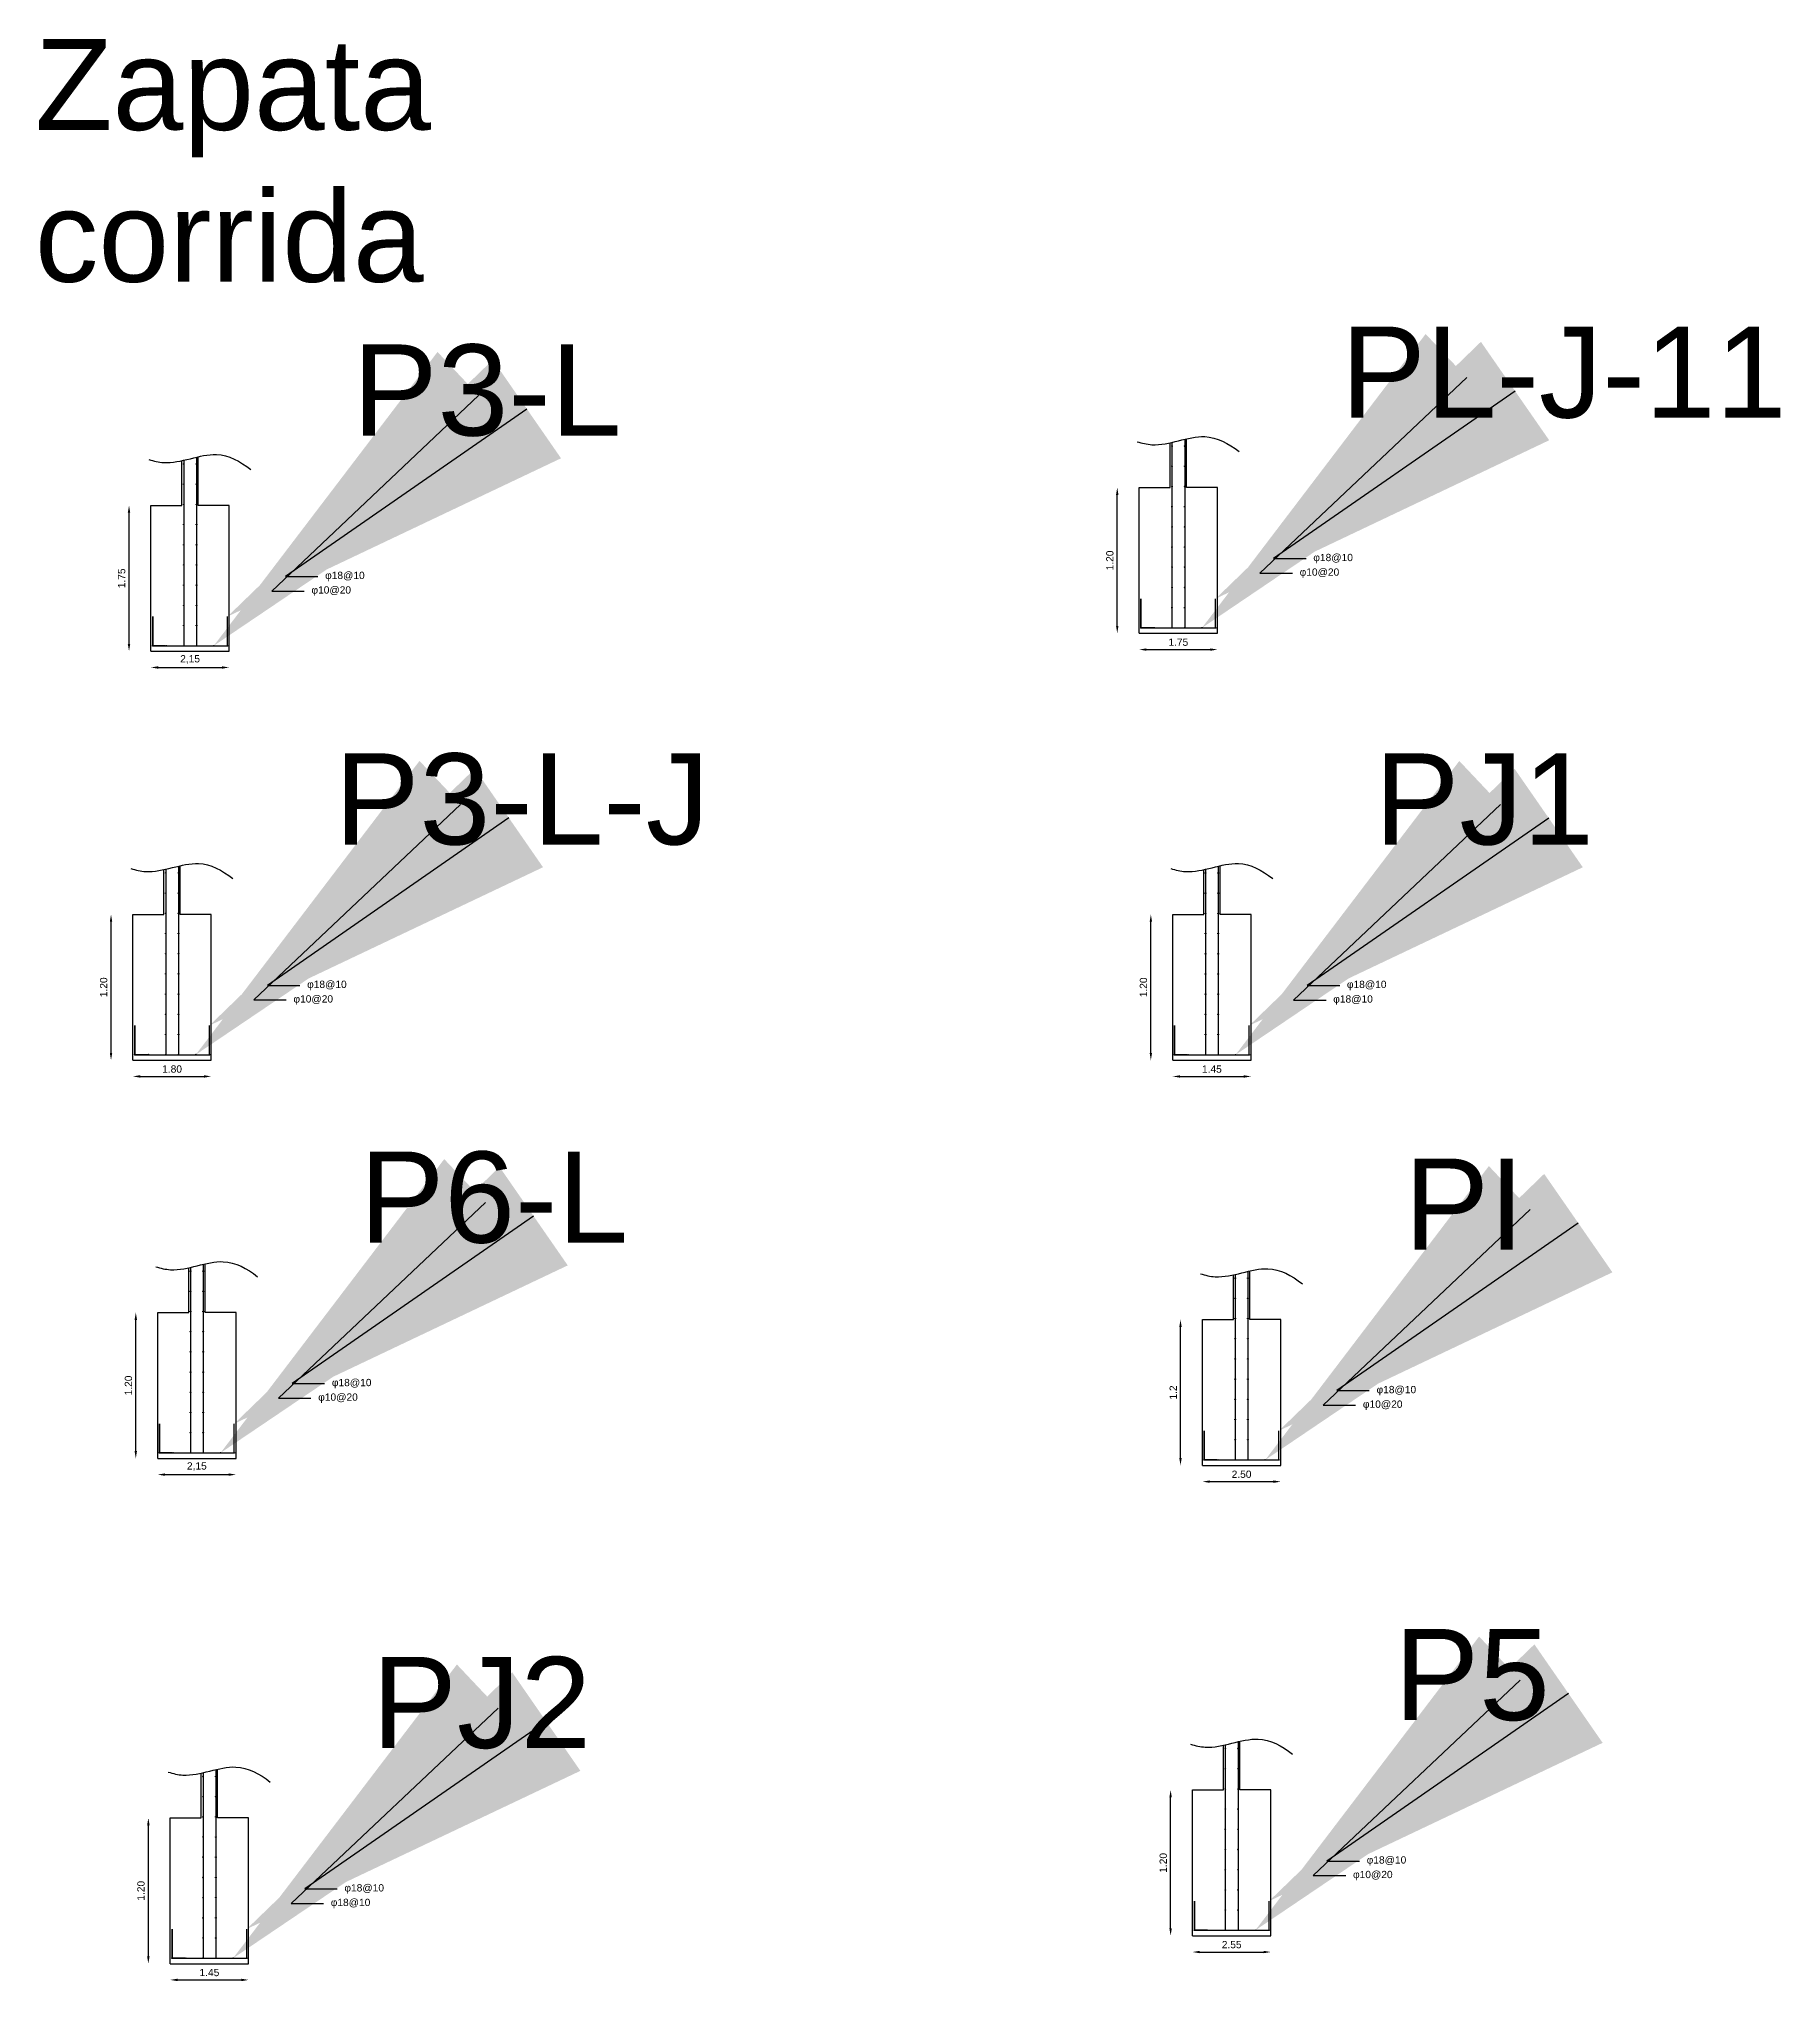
# Model space of a CAD drawing. Header units: millimetres. Extents: x 0 to 225, y -56 to 68.
# Drawn here: x 126.8 to 174.6, y 14.4 to 67.7 of the extents above; entities that cross this region are included whole.
import ezdxf
from ezdxf import colors
from ezdxf.entities.mleader import LeaderData, LeaderLine
from ezdxf.math import Vec2, Vec3

# ---------------------------------------------------------------- set-up
doc = ezdxf.new("R2010")
doc.units = ezdxf.units.MM
for name, color, linetype in [('anotaciones', 7, 'Continuous'), ('enfierradura', 90, 'Continuous'), ('Fundaciones', 6, 'Continuous')]:
    doc.layers.add(name, color=color, linetype=linetype)
doc.styles.get("Standard").update_dxf_attribs({"font": 'arial.ttf'})
doc.dimstyles.new('ISO-25', dxfattribs={"dimtxt": 2.5, "dimasz": 2.5, "dimexe": 1.25, "dimexo": 0.625, "dimtad": 1, "dimtxsty": 'Standard', "dimcen": 2.5, "dimadec": 0, "dimazin": 0, "dimtfac": 1, "dimtmove": 0, "dimatfit": 3, "dimfxl": 1, "dimarcsym": 0})

msp = doc.modelspace()

# ---------------------------------------------------------------- texts
at = {"layer": 'anotaciones', "char_height": 2.5, "attachment_point": 1}
for s, insert in [('PL-J-11', (162.583, 59.806)), ('P3-L', (135.46, 59.315)), ('P3-L-J', (134.966, 48.093)), ('PJ1', (163.505, 48.092)), ('P6-L', (135.646, 37.167)), ('PI', (164.319, 36.974)), ('P5', (164.048, 24.066)), ('PJ2', (135.99, 23.3))]:
    msp.add_mtext_dynamic_manual_height_columns(s, width=0.73227, gutter_width=12.5, heights=[0], dxfattribs=dict(at, insert=insert))
at = {"layer": 'Fundaciones', "insert": (126.736, 67.701), "char_height": 2.5, "attachment_point": 1}
msp.add_mtext_dynamic_manual_height_columns('Zapata corrida', width=2.61805, gutter_width=12.5, heights=[0], dxfattribs=at)

# ---------------------------------------------------------------- blocks, each defined once
blk = doc.blocks.new('*U6')
at = {"layer": 'enfierradura'}
for centre in [(0, 0), (0, -0.349)]:
    blk.add_circle(centre, 0.01, dxfattribs=at)
blk = doc.blocks.new('*U7')
at = {"layer": 'enfierradura', "color": 0, "linetype": 'ByBlock', "lineweight": -2, "transparency": 16777216, "rotation": 90}
for p in [(130.823, 56.035), (130.823, 55.48), (130.823, 54.926), (130.823, 54.372), (130.823, 53.818), (130.823, 53.264), (130.823, 52.709), (130.823, 52.155), (130.823, 51.601), (130.823, 51.047)]:
    blk.add_blockref('*U6', p, dxfattribs=at)
blk = doc.blocks.new('*D42')
at = {"layer": 'anotaciones', "color": 0, "lineweight": -2, "transparency": 16777216}
blk.add_line((129.322, 51.097), (129.322, 54.697), dxfattribs=at)
at = {"layer": 'anotaciones', "color": 0, "transparency": 16777216}
for points in [[(129.288, 54.697), (129.355, 54.697), (129.322, 54.897)], [(129.288, 51.097), (129.355, 51.097), (129.322, 50.897)]]:
    blk.add_solid(points, dxfattribs=at)
at = {"layer": 'anotaciones', "color": 0, "transparency": 16777216, "insert": (129.12, 52.897), "char_height": 0.2, "width": 0.13834, "attachment_point": 5, "rotation": 90}
blk.add_mtext('1.75', dxfattribs=at)
blk = doc.blocks.new('*D43')
at = {"layer": 'anotaciones', "color": 0, "lineweight": -2, "transparency": 16777216}
blk.add_line((130.123, 50.451), (131.873, 50.451), dxfattribs=at)
at = {"layer": 'anotaciones', "color": 0, "transparency": 16777216}
for points in [[(130.123, 50.484), (130.123, 50.417), (129.923, 50.451)], [(131.873, 50.484), (131.873, 50.417), (132.073, 50.451)]]:
    blk.add_solid(points, dxfattribs=at)
at = {"layer": 'anotaciones', "color": 0, "transparency": 16777216, "insert": (130.998, 50.671), "char_height": 0.2, "attachment_point": 5}
blk.add_mtext('2,15', dxfattribs=at)
blk = doc.blocks.new('*U48')
at = {"layer": 'enfierradura'}
for centre in [(0, 0), (0, -0.349)]:
    blk.add_circle(centre, 0.01, dxfattribs=at)
blk = doc.blocks.new('*U49')
at = {"layer": 'enfierradura', "color": 0, "linetype": 'ByBlock', "lineweight": -2, "transparency": 16777216, "rotation": 90}
for p in [(130.329, 44.813), (130.329, 44.258), (130.329, 43.704), (130.329, 43.15), (130.329, 42.596), (130.329, 42.042), (130.329, 41.487), (130.329, 40.933), (130.329, 40.379), (130.329, 39.825)]:
    blk.add_blockref('*U48', p, dxfattribs=at)
blk = doc.blocks.new('*D50')
at = {"layer": 'anotaciones', "color": 0, "lineweight": -2, "transparency": 16777216}
blk.add_line((128.828, 39.875), (128.828, 43.475), dxfattribs=at)
at = {"layer": 'anotaciones', "color": 0, "transparency": 16777216}
for points in [[(128.795, 43.475), (128.861, 43.475), (128.828, 43.675)], [(128.795, 39.875), (128.861, 39.875), (128.828, 39.675)]]:
    blk.add_solid(points, dxfattribs=at)
at = {"layer": 'anotaciones', "color": 0, "transparency": 16777216, "insert": (128.626, 41.675), "char_height": 0.2, "width": 0.13834, "attachment_point": 5, "rotation": 90}
blk.add_mtext('1.20', dxfattribs=at)
blk = doc.blocks.new('*D51')
at = {"layer": 'anotaciones', "color": 0, "lineweight": -2, "transparency": 16777216}
blk.add_line((129.629, 39.229), (131.379, 39.229), dxfattribs=at)
at = {"layer": 'anotaciones', "color": 0, "transparency": 16777216}
for points in [[(129.629, 39.262), (129.629, 39.195), (129.429, 39.229)], [(131.379, 39.262), (131.379, 39.195), (131.579, 39.229)]]:
    blk.add_solid(points, dxfattribs=at)
at = {"layer": 'anotaciones', "color": 0, "transparency": 16777216, "insert": (130.504, 39.431), "char_height": 0.2, "attachment_point": 5}
blk.add_mtext('1.80', dxfattribs=at)
blk = doc.blocks.new('*U56')
at = {"layer": 'enfierradura'}
for centre in [(0, 0), (0, -0.349)]:
    blk.add_circle(centre, 0.01, dxfattribs=at)
blk = doc.blocks.new('*U57')
at = {"layer": 'enfierradura', "color": 0, "linetype": 'ByBlock', "lineweight": -2, "transparency": 16777216, "rotation": 90}
for p in [(131.009, 33.886), (131.009, 33.332), (131.009, 32.778), (131.009, 32.224), (131.009, 31.669), (131.009, 31.115), (131.009, 30.561), (131.009, 30.007), (131.009, 29.453), (131.009, 28.898)]:
    blk.add_blockref('*U56', p, dxfattribs=at)
blk = doc.blocks.new('*D58')
at = {"layer": 'anotaciones', "color": 0, "lineweight": -2, "transparency": 16777216}
blk.add_line((129.508, 28.948), (129.508, 32.548), dxfattribs=at)
at = {"layer": 'anotaciones', "color": 0, "transparency": 16777216}
for points in [[(129.474, 32.548), (129.541, 32.548), (129.508, 32.748)], [(129.474, 28.948), (129.541, 28.948), (129.508, 28.748)]]:
    blk.add_solid(points, dxfattribs=at)
at = {"layer": 'anotaciones', "color": 0, "transparency": 16777216, "insert": (129.306, 30.748), "char_height": 0.2, "width": 0.13834, "attachment_point": 5, "rotation": 90}
blk.add_mtext('1.20', dxfattribs=at)
blk = doc.blocks.new('*D59')
at = {"layer": 'anotaciones', "color": 0, "lineweight": -2, "transparency": 16777216}
blk.add_line((130.308, 28.302), (132.058, 28.302), dxfattribs=at)
at = {"layer": 'anotaciones', "color": 0, "transparency": 16777216}
for points in [[(130.308, 28.336), (130.308, 28.269), (130.108, 28.302)], [(132.058, 28.336), (132.058, 28.269), (132.258, 28.302)]]:
    blk.add_solid(points, dxfattribs=at)
at = {"layer": 'anotaciones', "color": 0, "transparency": 16777216, "insert": (131.183, 28.522), "char_height": 0.2, "attachment_point": 5}
blk.add_mtext('2,15', dxfattribs=at)
blk = doc.blocks.new('*U64')
at = {"layer": 'enfierradura'}
for centre in [(0, 0), (0, -0.349)]:
    blk.add_circle(centre, 0.01, dxfattribs=at)
blk = doc.blocks.new('*U65')
at = {"layer": 'enfierradura', "color": 0, "linetype": 'ByBlock', "lineweight": -2, "transparency": 16777216, "rotation": 90}
for p in [(131.353, 20.02), (131.353, 19.465), (131.353, 18.911), (131.353, 18.357), (131.353, 17.803), (131.353, 17.248), (131.353, 16.694), (131.353, 16.14), (131.353, 15.586), (131.353, 15.032)]:
    blk.add_blockref('*U64', p, dxfattribs=at)
blk = doc.blocks.new('*D66')
at = {"layer": 'anotaciones', "color": 0, "lineweight": -2, "transparency": 16777216}
blk.add_line((129.852, 15.082), (129.852, 18.682), dxfattribs=at)
at = {"layer": 'anotaciones', "color": 0, "transparency": 16777216}
for points in [[(129.819, 18.682), (129.886, 18.682), (129.852, 18.882)], [(129.819, 15.082), (129.886, 15.082), (129.852, 14.882)]]:
    blk.add_solid(points, dxfattribs=at)
at = {"layer": 'anotaciones', "color": 0, "transparency": 16777216, "insert": (129.65, 16.882), "char_height": 0.2, "width": 0.13834, "attachment_point": 5, "rotation": 90}
blk.add_mtext('1.20', dxfattribs=at)
blk = doc.blocks.new('*D67')
at = {"layer": 'anotaciones', "color": 0, "lineweight": -2, "transparency": 16777216}
blk.add_line((130.653, 14.436), (132.403, 14.436), dxfattribs=at)
at = {"layer": 'anotaciones', "color": 0, "transparency": 16777216}
for points in [[(130.653, 14.469), (130.653, 14.402), (130.453, 14.436)], [(132.403, 14.469), (132.403, 14.402), (132.603, 14.436)]]:
    blk.add_solid(points, dxfattribs=at)
at = {"layer": 'anotaciones', "color": 0, "transparency": 16777216, "insert": (131.528, 14.638), "char_height": 0.2, "attachment_point": 5}
blk.add_mtext('1.45', dxfattribs=at)
blk = doc.blocks.new('*U72')
at = {"layer": 'enfierradura'}
for centre in [(0, 0), (0, -0.349)]:
    blk.add_circle(centre, 0.01, dxfattribs=at)
blk = doc.blocks.new('*U73')
at = {"layer": 'enfierradura', "color": 0, "linetype": 'ByBlock', "lineweight": -2, "transparency": 16777216, "rotation": 90}
for p in [(157.946, 56.526), (157.946, 55.972), (157.946, 55.417), (157.946, 54.863), (157.946, 54.309), (157.946, 53.755), (157.946, 53.201), (157.946, 52.646), (157.946, 52.092), (157.946, 51.538)]:
    blk.add_blockref('*U72', p, dxfattribs=at)
blk = doc.blocks.new('*D74')
at = {"layer": 'anotaciones', "color": 0, "lineweight": -2, "transparency": 16777216}
blk.add_line((156.445, 51.588), (156.445, 55.188), dxfattribs=at)
at = {"layer": 'anotaciones', "color": 0, "transparency": 16777216}
for points in [[(156.412, 55.188), (156.478, 55.188), (156.445, 55.388)], [(156.412, 51.588), (156.478, 51.588), (156.445, 51.388)]]:
    blk.add_solid(points, dxfattribs=at)
at = {"layer": 'anotaciones', "color": 0, "transparency": 16777216, "insert": (156.243, 53.388), "char_height": 0.2, "width": 0.13834, "attachment_point": 5, "rotation": 90}
blk.add_mtext('1.20', dxfattribs=at)
blk = doc.blocks.new('*D75')
at = {"layer": 'anotaciones', "color": 0, "lineweight": -2, "transparency": 16777216}
blk.add_line((157.246, 50.942), (158.996, 50.942), dxfattribs=at)
at = {"layer": 'anotaciones', "color": 0, "transparency": 16777216}
for points in [[(157.246, 50.975), (157.246, 50.909), (157.046, 50.942)], [(158.996, 50.975), (158.996, 50.909), (159.196, 50.942)]]:
    blk.add_solid(points, dxfattribs=at)
at = {"layer": 'anotaciones', "color": 0, "transparency": 16777216, "insert": (158.121, 51.144), "char_height": 0.2, "attachment_point": 5}
blk.add_mtext('1.75', dxfattribs=at)
blk = doc.blocks.new('*U80')
at = {"layer": 'enfierradura'}
for centre in [(0, 0), (0, -0.349)]:
    blk.add_circle(centre, 0.01, dxfattribs=at)
blk = doc.blocks.new('*U81')
at = {"layer": 'enfierradura', "color": 0, "linetype": 'ByBlock', "lineweight": -2, "transparency": 16777216, "rotation": 90}
for p in [(158.868, 44.811), (158.868, 44.257), (158.868, 43.703), (158.868, 43.149), (158.868, 42.594), (158.868, 42.04), (158.868, 41.486), (158.868, 40.932), (158.868, 40.378), (158.868, 39.823)]:
    blk.add_blockref('*U80', p, dxfattribs=at)
blk = doc.blocks.new('*D82')
at = {"layer": 'anotaciones', "color": 0, "lineweight": -2, "transparency": 16777216}
blk.add_line((157.367, 39.873), (157.367, 43.473), dxfattribs=at)
at = {"layer": 'anotaciones', "color": 0, "transparency": 16777216}
for points in [[(157.334, 43.473), (157.401, 43.473), (157.367, 43.673)], [(157.334, 39.873), (157.401, 39.873), (157.367, 39.673)]]:
    blk.add_solid(points, dxfattribs=at)
at = {"layer": 'anotaciones', "color": 0, "transparency": 16777216, "insert": (157.165, 41.673), "char_height": 0.2, "width": 0.13834, "attachment_point": 5, "rotation": 90}
blk.add_mtext('1.20', dxfattribs=at)
blk = doc.blocks.new('*D83')
at = {"layer": 'anotaciones', "color": 0, "lineweight": -2, "transparency": 16777216}
blk.add_line((158.168, 39.227), (159.918, 39.227), dxfattribs=at)
at = {"layer": 'anotaciones', "color": 0, "transparency": 16777216}
for points in [[(158.168, 39.261), (158.168, 39.194), (157.968, 39.227)], [(159.918, 39.261), (159.918, 39.194), (160.118, 39.227)]]:
    blk.add_solid(points, dxfattribs=at)
at = {"layer": 'anotaciones', "color": 0, "transparency": 16777216, "insert": (159.043, 39.429), "char_height": 0.2, "attachment_point": 5}
blk.add_mtext('1.45', dxfattribs=at)
blk = doc.blocks.new('*U88')
at = {"layer": 'enfierradura'}
for centre in [(0, 0), (0, -0.349)]:
    blk.add_circle(centre, 0.01, dxfattribs=at)
blk = doc.blocks.new('*U89')
at = {"layer": 'enfierradura', "color": 0, "linetype": 'ByBlock', "lineweight": -2, "transparency": 16777216, "rotation": 90}
for p in [(159.682, 33.693), (159.682, 33.139), (159.682, 32.585), (159.682, 32.031), (159.682, 31.476), (159.682, 30.922), (159.682, 30.368), (159.682, 29.814), (159.682, 29.26), (159.682, 28.705)]:
    blk.add_blockref('*U88', p, dxfattribs=at)
blk = doc.blocks.new('*D90')
at = {"layer": 'anotaciones', "color": 0, "lineweight": -2, "transparency": 16777216}
blk.add_line((158.181, 28.755), (158.181, 32.355), dxfattribs=at)
at = {"layer": 'anotaciones', "color": 0, "transparency": 16777216}
for points in [[(158.148, 32.355), (158.215, 32.355), (158.181, 32.555)], [(158.148, 28.755), (158.215, 28.755), (158.181, 28.555)]]:
    blk.add_solid(points, dxfattribs=at)
at = {"layer": 'anotaciones', "color": 0, "transparency": 16777216, "insert": (157.981, 30.555), "char_height": 0.2, "width": 0.13834, "attachment_point": 5, "rotation": 90}
blk.add_mtext('1.2', dxfattribs=at)
blk = doc.blocks.new('*D91')
at = {"layer": 'anotaciones', "color": 0, "lineweight": -2, "transparency": 16777216}
blk.add_line((158.982, 28.109), (160.732, 28.109), dxfattribs=at)
at = {"layer": 'anotaciones', "color": 0, "transparency": 16777216}
for points in [[(158.982, 28.143), (158.982, 28.076), (158.782, 28.109)], [(160.732, 28.143), (160.732, 28.076), (160.932, 28.109)]]:
    blk.add_solid(points, dxfattribs=at)
at = {"layer": 'anotaciones', "color": 0, "transparency": 16777216, "insert": (159.857, 28.311), "char_height": 0.2, "attachment_point": 5}
blk.add_mtext('2.50', dxfattribs=at)
blk = doc.blocks.new('*U96')
at = {"layer": 'enfierradura'}
for centre in [(0, 0), (0, -0.349)]:
    blk.add_circle(centre, 0.01, dxfattribs=at)
blk = doc.blocks.new('*U97')
at = {"layer": 'enfierradura', "color": 0, "linetype": 'ByBlock', "lineweight": -2, "transparency": 16777216, "rotation": 90}
for p in [(159.411, 20.786), (159.411, 20.231), (159.411, 19.677), (159.411, 19.123), (159.411, 18.569), (159.411, 18.014), (159.411, 17.46), (159.411, 16.906), (159.411, 16.352), (159.411, 15.798)]:
    blk.add_blockref('*U96', p, dxfattribs=at)
blk = doc.blocks.new('*D98')
at = {"layer": 'anotaciones', "color": 0, "lineweight": -2, "transparency": 16777216}
blk.add_line((157.91, 15.848), (157.91, 19.448), dxfattribs=at)
at = {"layer": 'anotaciones', "color": 0, "transparency": 16777216}
for points in [[(157.877, 19.448), (157.943, 19.448), (157.91, 19.648)], [(157.877, 15.848), (157.943, 15.848), (157.91, 15.648)]]:
    blk.add_solid(points, dxfattribs=at)
at = {"layer": 'anotaciones', "color": 0, "transparency": 16777216, "insert": (157.708, 17.648), "char_height": 0.2, "width": 0.13834, "attachment_point": 5, "rotation": 90}
blk.add_mtext('1.20', dxfattribs=at)
blk = doc.blocks.new('*D99')
at = {"layer": 'anotaciones', "color": 0, "lineweight": -2, "transparency": 16777216}
blk.add_line((158.711, 15.201), (160.461, 15.201), dxfattribs=at)
at = {"layer": 'anotaciones', "color": 0, "transparency": 16777216}
for points in [[(158.711, 15.235), (158.711, 15.168), (158.511, 15.201)], [(160.461, 15.235), (160.461, 15.168), (160.661, 15.201)]]:
    blk.add_solid(points, dxfattribs=at)
at = {"layer": 'anotaciones', "color": 0, "transparency": 16777216, "insert": (159.586, 15.404), "char_height": 0.2, "attachment_point": 5}
blk.add_mtext('2.55', dxfattribs=at)

# ---------------------------------------------------------------- dimensions: what is measured, and where the dimension line sits
at = {"layer": 'anotaciones'}
for base, p1, p2, text, picture, middle in [((156.445, 55.388), (157.046, 51.388), (157.046, 55.388), '1.20', '*D74', (156.243, 53.388)), ((129.322, 54.897), (129.923, 50.897), (129.923, 54.897), '1.75', '*D42', (129.12, 52.897)), ((128.828, 43.675), (129.429, 39.675), (129.429, 43.675), '1.20', '*D50', (128.626, 41.675)), ((157.367, 43.673), (157.968, 39.673), (157.968, 43.673), '1.20', '*D82', (157.165, 41.673)), ((129.508, 32.748), (130.108, 28.748), (130.108, 32.748), '1.20', '*D58', (129.306, 30.748)), ((158.181, 32.555), (158.782, 28.555), (158.782, 32.555), '1.2', '*D90', (157.981, 30.555)), ((157.91, 19.648), (158.511, 15.648), (158.511, 19.648), '1.20', '*D98', (157.708, 17.648)), ((129.852, 18.882), (130.453, 14.882), (130.453, 18.882), '1.20', '*D66', (129.65, 16.882))]:
    dim = msp.add_linear_dim(base=base, p1=p1, p2=p2, angle=90, text=text, dimstyle='ISO-25', override={"dimtxt": 0.2, "dimasz": 0.2, "dimgap": 0.1, "dimse1": 1, "dimse2": 1}, dxfattribs=at)
    dim.commit()
    dim.dimension.update_dxf_attribs({"geometry": picture, "text_midpoint": middle})
for base, p1, p2, text, picture, middle in [((159.196, 50.942), (157.046, 51.388), (159.196, 51.388), '1.75', '*D75', (158.121, 51.144)), ((131.579, 39.229), (129.429, 39.675), (131.579, 39.675), '1.80', '*D51', (130.504, 39.431)), ((160.118, 39.227), (157.968, 39.673), (160.118, 39.673), '1.45', '*D83', (159.043, 39.429)), ((160.932, 28.109), (158.782, 28.555), (160.932, 28.555), '2.50', '*D91', (159.857, 28.311)), ((160.661, 15.201), (158.511, 15.648), (160.661, 15.648), '2.55', '*D99', (159.586, 15.404)), ((132.603, 14.436), (130.453, 14.882), (132.603, 14.882), '1.45', '*D67', (131.528, 14.638))]:
    dim = msp.add_linear_dim(base=base, p1=p1, p2=p2, text=text, dimstyle='ISO-25', override={"dimtxt": 0.2, "dimasz": 0.2, "dimgap": 0.1, "dimse1": 1, "dimse2": 1}, dxfattribs=at)
    dim.commit()
    dim.dimension.update_dxf_attribs({"geometry": picture, "text_midpoint": middle})
for base, p1, p2, picture, middle in [((132.073, 50.451), (129.923, 50.897), (132.073, 50.897), '*D43', (130.998, 50.671)), ((132.258, 28.302), (130.108, 28.748), (132.258, 28.748), '*D59', (131.183, 28.522))]:
    dim = msp.add_linear_dim(base=base, p1=p1, p2=p2, dimstyle='ISO-25', override={"dimtxt": 0.2, "dimasz": 0.2, "dimgap": 0.1, "dimse1": 1, "dimse2": 1}, dxfattribs=at)
    dim.commit()
    dim.dimension.update_dxf_attribs({"geometry": picture, "text_midpoint": middle})

# ---------------------------------------------------------------- linework, layer by layer
at = {"layer": 'enfierradura'}
for points in [[(157.946, 56.627), (157.946, 51.538)], [(158.296, 56.712), (158.296, 51.538)], [(130.823, 56.136), (130.823, 51.047)], [(131.172, 56.221), (131.172, 51.047)], [(157.446, 51.538), (157.096, 51.538), (157.096, 52.338), (157.096, 51.538), (159.146, 51.538), (159.146, 52.338)], [(130.323, 51.047), (129.973, 51.047), (129.973, 51.847), (129.973, 51.047), (132.023, 51.047), (132.023, 51.847)], [(130.329, 44.914), (130.329, 39.825)], [(130.678, 44.999), (130.678, 39.825)], [(158.868, 44.913), (158.868, 39.823)], [(159.218, 44.998), (159.218, 39.823)], [(129.829, 39.825), (129.479, 39.825), (129.479, 40.625), (129.479, 39.825), (131.529, 39.825), (131.529, 40.625)], [(158.368, 39.823), (158.018, 39.823), (158.018, 40.623), (158.018, 39.823), (160.068, 39.823), (160.068, 40.623)], [(131.009, 33.988), (131.009, 28.898)], [(131.358, 34.073), (131.358, 28.898)], [(159.682, 33.795), (159.682, 28.705)], [(160.032, 33.88), (160.032, 28.705)], [(130.508, 28.898), (130.158, 28.898), (130.158, 29.698), (130.158, 28.898), (132.208, 28.898), (132.208, 29.698)], [(159.182, 28.705), (158.832, 28.705), (158.832, 29.505), (158.832, 28.705), (160.882, 28.705), (160.882, 29.505)], [(159.411, 20.887), (159.411, 15.798)], [(159.761, 20.972), (159.761, 15.798)], [(131.353, 20.121), (131.353, 15.032)], [(131.703, 20.206), (131.703, 15.032)], [(158.911, 15.798), (158.561, 15.798), (158.561, 16.598), (158.561, 15.798), (160.611, 15.798), (160.611, 16.598)], [(130.853, 15.032), (130.503, 15.032), (130.503, 15.832), (130.503, 15.032), (132.553, 15.032), (132.553, 15.832)]]:
    msp.add_lwpolyline(points, dxfattribs=at)
for centre in [(157.096, 51.538), (157.471, 51.538), (158.771, 51.538), (159.146, 51.538), (129.973, 51.047), (130.348, 51.047), (131.648, 51.047), (132.023, 51.047), (129.479, 39.825), (129.854, 39.825), (131.154, 39.825), (131.529, 39.825), (158.018, 39.823), (158.393, 39.823), (159.693, 39.823), (160.068, 39.823), (130.158, 28.898), (130.533, 28.898), (131.833, 28.898), (132.208, 28.898), (158.832, 28.705), (159.207, 28.705), (160.507, 28.705), (160.882, 28.705), (158.561, 15.798), (158.936, 15.798), (160.236, 15.798), (160.611, 15.798), (130.503, 15.032), (130.878, 15.032), (132.178, 15.032), (132.553, 15.032)]:
    msp.add_circle(centre, 0.01, dxfattribs=at)
at = {"layer": 'Fundaciones'}
for points in [[(157.046, 51.388), (159.196, 51.388), (159.196, 55.388), (158.346, 55.388), (158.346, 56.724)], [(157.046, 51.388), (157.046, 55.388), (157.896, 55.388), (157.896, 56.616)], [(129.923, 50.897), (132.073, 50.897), (132.073, 54.897), (131.222, 54.897), (131.222, 56.232)], [(129.923, 50.897), (129.923, 54.897), (130.773, 54.897), (130.773, 56.125)], [(129.429, 39.675), (131.579, 39.675), (131.579, 43.675), (130.728, 43.675), (130.728, 45.011)], [(129.429, 39.675), (129.429, 43.675), (130.279, 43.675), (130.279, 44.903)], [(157.968, 39.673), (160.118, 39.673), (160.118, 43.673), (159.268, 43.673), (159.268, 45.009)], [(157.968, 39.673), (157.968, 43.673), (158.818, 43.673), (158.818, 44.902)], [(130.108, 28.748), (132.258, 28.748), (132.258, 32.748), (131.408, 32.748), (131.408, 34.084)], [(130.108, 28.748), (130.108, 32.748), (130.959, 32.748), (130.959, 33.977)], [(158.782, 28.555), (160.932, 28.555), (160.932, 32.555), (160.082, 32.555), (160.082, 33.891)], [(158.782, 28.555), (158.782, 32.555), (159.632, 32.555), (159.632, 33.784)], [(158.511, 15.648), (160.661, 15.648), (160.661, 19.648), (159.811, 19.648), (159.811, 20.983)], [(158.511, 15.648), (158.511, 19.648), (159.361, 19.648), (159.361, 20.876)], [(130.453, 14.882), (132.603, 14.882), (132.603, 18.882), (131.753, 18.882), (131.753, 20.217)], [(130.453, 14.882), (130.453, 18.882), (131.303, 18.882), (131.303, 20.11)]]:
    msp.add_lwpolyline(points, dxfattribs=at)
for points in [[(156.992, 56.647), (157.125, 56.605), (157.729, 56.46), (158.762, 56.999), (159.492, 56.604), (159.79, 56.373)], [(129.868, 56.156), (130.002, 56.113), (130.605, 55.969), (131.639, 56.508), (132.369, 56.113), (132.666, 55.881)], [(129.374, 44.934), (129.508, 44.891), (130.111, 44.747), (131.145, 45.286), (131.875, 44.891), (132.172, 44.659)], [(157.914, 44.932), (158.047, 44.89), (158.651, 44.746), (159.685, 45.285), (160.415, 44.889), (160.712, 44.658)], [(130.054, 34.007), (130.188, 33.965), (130.791, 33.821), (131.825, 34.36), (132.555, 33.964), (132.852, 33.733)], [(158.728, 33.814), (158.861, 33.772), (159.465, 33.628), (160.498, 34.167), (161.228, 33.771), (161.526, 33.54)], [(158.457, 20.906), (158.59, 20.864), (159.193, 20.72), (160.227, 21.259), (160.957, 20.864), (161.255, 20.632)], [(130.399, 20.141), (130.532, 20.098), (131.136, 19.954), (132.17, 20.493), (132.9, 20.098), (133.197, 19.866)]]:
    msp.add_open_spline(points, degree=3, knots=[1.097827, 1.097827, 1.097827, 1.097827, 1.516804, 2.983456, 4.060452, 4.060452, 4.060452, 4.060452], dxfattribs=at)

# ---------------------------------------------------------------- block references
at = {"layer": 'enfierradura'}
for name in ['*U73', '*U7', '*U49', '*U81', '*U57', '*U89', '*U97', '*U65']:
    msp.add_blockref(name, (0, 0), dxfattribs=at)

msp.set_redraw_order([(e.dxf.handle, doc.entitydb.next_handle()) for e in msp.query("TEXT MTEXT ATTDEF DIMENSION ARC_DIMENSION")])  # texts and dimensions are drawn at this point

# ---------------------------------------------------------------- leaders
at = {"layer": 'anotaciones'}
ml = msp.add_multileader_mtext('Standard', dxfattribs=at)
ml.set_content('φ10@20', color=256)
ml.set_leader_properties()
ml.build(insert=Vec2(0, 0))
ml.multileader.update_dxf_attribs({"arrow_head_size": 10})
ctx = ml.context
ctx.base_point, ctx.char_height, ctx.arrow_head_size, ctx.landing_gap_size, ctx.plane_origin = Vec3(161.252, 53.04), 0.2, 10, 0.2, Vec3(158.78, 51.635)
notes = []
notes.append((ctx, [(0, (1, 1, 0), (160.36, 53.04), (1, 0), 0.892, [(0, [(158.771, 51.538)], 0, [])])]))
ctx.mtext.insert, ctx.mtext.width, ctx.mtext.defined_height, ctx.mtext.line_spacing_factor, ctx.mtext.flow_direction = Vec3(161.452, 53.169), 0.96647, 0.411, 0.5, 5
ml = msp.add_multileader_mtext('Standard', dxfattribs=at)
ml.set_content('φ18@10', color=256)
ml.set_leader_properties()
ml.build(insert=Vec2(0, 0))
ml.multileader.update_dxf_attribs({"arrow_head_size": 10})
ctx = ml.context
ctx.base_point, ctx.char_height, ctx.arrow_head_size, ctx.landing_gap_size, ctx.plane_origin = Vec3(161.627, 53.44), 0.2, 10, 0.2, Vec3(159.155, 52.035)
notes.append((ctx, [(0, (1, 1, 0), (160.735, 53.44), (1, 0), 0.892, [(0, [(159.146, 52.338)], 0, [])])]))
ctx.mtext.insert, ctx.mtext.width, ctx.mtext.defined_height, ctx.mtext.line_spacing_factor, ctx.mtext.flow_direction = Vec3(161.827, 53.569), 0.96647, 0.411, 0.5, 5
ml = msp.add_multileader_mtext('Standard', dxfattribs=at)
ml.set_content('φ10@20', color=256)
ml.set_leader_properties()
ml.build(insert=Vec2(0, 0))
ml.multileader.update_dxf_attribs({"arrow_head_size": 10})
ctx = ml.context
ctx.base_point, ctx.char_height, ctx.arrow_head_size, ctx.landing_gap_size, ctx.plane_origin = Vec3(134.129, 52.548), 0.2, 10, 0.2, Vec3(131.657, 51.143)
notes.append((ctx, [(0, (1, 1, 0), (133.237, 52.548), (1, 0), 0.892, [(0, [(131.648, 51.047)], 0, [])])]))
ctx.mtext.insert, ctx.mtext.width, ctx.mtext.defined_height, ctx.mtext.line_spacing_factor, ctx.mtext.flow_direction = Vec3(134.329, 52.678), 0.96647, 0.411, 0.5, 5
ml = msp.add_multileader_mtext('Standard', dxfattribs=at)
ml.set_content('φ18@10', color=256)
ml.set_leader_properties()
ml.build(insert=Vec2(0, 0))
ml.multileader.update_dxf_attribs({"arrow_head_size": 10})
ctx = ml.context
ctx.base_point, ctx.char_height, ctx.arrow_head_size, ctx.landing_gap_size, ctx.plane_origin = Vec3(134.504, 52.948), 0.2, 10, 0.2, Vec3(132.032, 51.543)
notes.append((ctx, [(0, (1, 1, 0), (133.612, 52.948), (1, 0), 0.892, [(0, [(132.023, 51.847)], 0, [])])]))
ctx.mtext.insert, ctx.mtext.width, ctx.mtext.defined_height, ctx.mtext.line_spacing_factor, ctx.mtext.flow_direction = Vec3(134.704, 53.078), 0.96647, 0.411, 0.5, 5
ml = msp.add_multileader_mtext('Standard', dxfattribs=at)
ml.set_content('φ10@20', color=256)
ml.set_leader_properties()
ml.build(insert=Vec2(0, 0))
ml.multileader.update_dxf_attribs({"arrow_head_size": 10})
ctx = ml.context
ctx.base_point, ctx.char_height, ctx.arrow_head_size, ctx.landing_gap_size, ctx.plane_origin = Vec3(133.635, 41.326), 0.2, 10, 0.2, Vec3(131.163, 39.921)
notes.append((ctx, [(0, (1, 1, 0), (132.743, 41.326), (1, 0), 0.892, [(0, [(131.154, 39.825)], 0, [])])]))
ctx.mtext.insert, ctx.mtext.width, ctx.mtext.defined_height, ctx.mtext.line_spacing_factor, ctx.mtext.flow_direction = Vec3(133.835, 41.456), 0.96647, 0.411, 0.5, 5
ml = msp.add_multileader_mtext('Standard', dxfattribs=at)
ml.set_content('φ18@10', color=256)
ml.set_leader_properties()
ml.build(insert=Vec2(0, 0))
ml.multileader.update_dxf_attribs({"arrow_head_size": 10})
ctx = ml.context
ctx.base_point, ctx.char_height, ctx.arrow_head_size, ctx.landing_gap_size, ctx.plane_origin = Vec3(134.01, 41.726), 0.2, 10, 0.2, Vec3(131.538, 40.321)
notes.append((ctx, [(0, (1, 1, 0), (133.118, 41.726), (1, 0), 0.892, [(0, [(131.529, 40.625)], 0, [])])]))
ctx.mtext.insert, ctx.mtext.width, ctx.mtext.defined_height, ctx.mtext.line_spacing_factor, ctx.mtext.flow_direction = Vec3(134.21, 41.856), 0.96647, 0.411, 0.5, 5
ml = msp.add_multileader_mtext('Standard', dxfattribs=at)
ml.set_content('φ18@10', color=256)
ml.set_leader_properties()
ml.build(insert=Vec2(0, 0))
ml.multileader.update_dxf_attribs({"arrow_head_size": 10})
ctx = ml.context
ctx.base_point, ctx.char_height, ctx.arrow_head_size, ctx.landing_gap_size, ctx.plane_origin = Vec3(162.174, 41.325), 0.2, 10, 0.2, Vec3(159.703, 39.92)
notes.append((ctx, [(0, (1, 1, 0), (161.283, 41.325), (1, 0), 0.892, [(0, [(159.693, 39.823)], 0, [])])]))
ctx.mtext.insert, ctx.mtext.width, ctx.mtext.defined_height, ctx.mtext.line_spacing_factor, ctx.mtext.flow_direction = Vec3(162.374, 41.454), 0.96647, 0.411, 0.5, 5
ml = msp.add_multileader_mtext('Standard', dxfattribs=at)
ml.set_content('φ18@10', color=256)
ml.set_leader_properties()
ml.build(insert=Vec2(0, 0))
ml.multileader.update_dxf_attribs({"arrow_head_size": 10})
ctx = ml.context
ctx.base_point, ctx.char_height, ctx.arrow_head_size, ctx.landing_gap_size, ctx.plane_origin = Vec3(162.549, 41.725), 0.2, 10, 0.2, Vec3(160.078, 40.32)
notes.append((ctx, [(0, (1, 1, 0), (161.658, 41.725), (1, 0), 0.892, [(0, [(160.068, 40.623)], 0, [])])]))
ctx.mtext.insert, ctx.mtext.width, ctx.mtext.defined_height, ctx.mtext.line_spacing_factor, ctx.mtext.flow_direction = Vec3(162.749, 41.854), 0.96647, 0.411, 0.5, 5
ml = msp.add_multileader_mtext('Standard', dxfattribs=at)
ml.set_content('φ10@20', color=256)
ml.set_leader_properties()
ml.build(insert=Vec2(0, 0))
ml.multileader.update_dxf_attribs({"arrow_head_size": 10})
ctx = ml.context
ctx.base_point, ctx.char_height, ctx.arrow_head_size, ctx.landing_gap_size, ctx.plane_origin = Vec3(134.315, 30.4), 0.2, 10, 0.2, Vec3(131.843, 28.995)
notes.append((ctx, [(0, (1, 1, 0), (133.423, 30.4), (1, 0), 0.892, [(0, [(131.833, 28.898)], 0, [])])]))
ctx.mtext.insert, ctx.mtext.width, ctx.mtext.defined_height, ctx.mtext.line_spacing_factor, ctx.mtext.flow_direction = Vec3(134.515, 30.529), 0.96647, 0.411, 0.5, 5
ml = msp.add_multileader_mtext('Standard', dxfattribs=at)
ml.set_content('φ18@10', color=256)
ml.set_leader_properties()
ml.build(insert=Vec2(0, 0))
ml.multileader.update_dxf_attribs({"arrow_head_size": 10})
ctx = ml.context
ctx.base_point, ctx.char_height, ctx.arrow_head_size, ctx.landing_gap_size, ctx.plane_origin = Vec3(134.69, 30.8), 0.2, 10, 0.2, Vec3(132.218, 29.395)
notes.append((ctx, [(0, (1, 1, 0), (133.798, 30.8), (1, 0), 0.892, [(0, [(132.208, 29.698)], 0, [])])]))
ctx.mtext.insert, ctx.mtext.width, ctx.mtext.defined_height, ctx.mtext.line_spacing_factor, ctx.mtext.flow_direction = Vec3(134.89, 30.929), 0.96647, 0.411, 0.5, 5
ml = msp.add_multileader_mtext('Standard', dxfattribs=at)
ml.set_content('φ10@20', color=256)
ml.set_leader_properties()
ml.build(insert=Vec2(0, 0))
ml.multileader.update_dxf_attribs({"arrow_head_size": 10})
ctx = ml.context
ctx.base_point, ctx.char_height, ctx.arrow_head_size, ctx.landing_gap_size, ctx.plane_origin = Vec3(162.988, 30.207), 0.2, 10, 0.2, Vec3(160.517, 28.802)
notes.append((ctx, [(0, (1, 1, 0), (162.096, 30.207), (1, 0), 0.892, [(0, [(160.507, 28.705)], 0, [])])]))
ctx.mtext.insert, ctx.mtext.width, ctx.mtext.defined_height, ctx.mtext.line_spacing_factor, ctx.mtext.flow_direction = Vec3(163.188, 30.336), 0.96647, 0.411, 0.5, 5
ml = msp.add_multileader_mtext('Standard', dxfattribs=at)
ml.set_content('φ18@10', color=256)
ml.set_leader_properties()
ml.build(insert=Vec2(0, 0))
ml.multileader.update_dxf_attribs({"arrow_head_size": 10})
ctx = ml.context
ctx.base_point, ctx.char_height, ctx.arrow_head_size, ctx.landing_gap_size, ctx.plane_origin = Vec3(163.363, 30.607), 0.2, 10, 0.2, Vec3(160.892, 29.202)
notes.append((ctx, [(0, (1, 1, 0), (162.471, 30.607), (1, 0), 0.892, [(0, [(160.882, 29.505)], 0, [])])]))
ctx.mtext.insert, ctx.mtext.width, ctx.mtext.defined_height, ctx.mtext.line_spacing_factor, ctx.mtext.flow_direction = Vec3(163.563, 30.736), 0.96647, 0.411, 0.5, 5
ml = msp.add_multileader_mtext('Standard', dxfattribs=at)
ml.set_content('φ10@20', color=256)
ml.set_leader_properties()
ml.build(insert=Vec2(0, 0))
ml.multileader.update_dxf_attribs({"arrow_head_size": 10})
ctx = ml.context
ctx.base_point, ctx.char_height, ctx.arrow_head_size, ctx.landing_gap_size, ctx.plane_origin = Vec3(162.717, 17.299), 0.2, 10, 0.2, Vec3(160.245, 15.894)
notes.append((ctx, [(0, (1, 1, 0), (161.825, 17.299), (1, 0), 0.892, [(0, [(160.236, 15.798)], 0, [])])]))
ctx.mtext.insert, ctx.mtext.width, ctx.mtext.defined_height, ctx.mtext.line_spacing_factor, ctx.mtext.flow_direction = Vec3(162.917, 17.429), 0.96647, 0.411, 0.5, 5
ml = msp.add_multileader_mtext('Standard', dxfattribs=at)
ml.set_content('φ18@10', color=256)
ml.set_leader_properties()
ml.build(insert=Vec2(0, 0))
ml.multileader.update_dxf_attribs({"arrow_head_size": 10})
ctx = ml.context
ctx.base_point, ctx.char_height, ctx.arrow_head_size, ctx.landing_gap_size, ctx.plane_origin = Vec3(163.092, 17.699), 0.2, 10, 0.2, Vec3(160.62, 16.294)
notes.append((ctx, [(0, (1, 1, 0), (162.2, 17.699), (1, 0), 0.892, [(0, [(160.611, 16.598)], 0, [])])]))
ctx.mtext.insert, ctx.mtext.width, ctx.mtext.defined_height, ctx.mtext.line_spacing_factor, ctx.mtext.flow_direction = Vec3(163.292, 17.829), 0.96647, 0.411, 0.5, 5
ml = msp.add_multileader_mtext('Standard', dxfattribs=at)
ml.set_content('φ18@10', color=256)
ml.set_leader_properties()
ml.build(insert=Vec2(0, 0))
ml.multileader.update_dxf_attribs({"arrow_head_size": 10})
ctx = ml.context
ctx.base_point, ctx.char_height, ctx.arrow_head_size, ctx.landing_gap_size, ctx.plane_origin = Vec3(134.659, 16.533), 0.2, 10, 0.2, Vec3(132.188, 15.128)
notes.append((ctx, [(0, (1, 1, 0), (133.768, 16.533), (1, 0), 0.892, [(0, [(132.178, 15.032)], 0, [])])]))
ctx.mtext.insert, ctx.mtext.width, ctx.mtext.defined_height, ctx.mtext.line_spacing_factor, ctx.mtext.flow_direction = Vec3(134.859, 16.663), 0.96647, 0.411, 0.5, 5
ml = msp.add_multileader_mtext('Standard', dxfattribs=at)
ml.set_content('φ18@10', color=256)
ml.set_leader_properties()
ml.build(insert=Vec2(0, 0))
ml.multileader.update_dxf_attribs({"arrow_head_size": 10})
ctx = ml.context
ctx.base_point, ctx.char_height, ctx.arrow_head_size, ctx.landing_gap_size, ctx.plane_origin = Vec3(135.034, 16.933), 0.2, 10, 0.2, Vec3(132.563, 15.528)
notes.append((ctx, [(0, (1, 1, 0), (134.143, 16.933), (1, 0), 0.892, [(0, [(132.553, 15.832)], 0, [])])]))
ctx.mtext.insert, ctx.mtext.width, ctx.mtext.defined_height, ctx.mtext.line_spacing_factor, ctx.mtext.flow_direction = Vec3(135.234, 17.063), 0.96647, 0.411, 0.5, 5
for ctx, leaders in notes:
    for number, flags, end, landing, length, lines in leaders:
        leader = LeaderData()
        leader.index, (leader.has_last_leader_line, leader.has_dogleg_vector, leader.attachment_direction) = number, flags
        leader.last_leader_point, leader.dogleg_vector, leader.dogleg_length = Vec3(end), Vec3(landing), length
        for number, points, colour, breaks in lines:
            line = LeaderLine()
            line.index, line.vertices, line.color, line.breaks = number, Vec3.list(points), colors.encode_raw_color(colour), breaks
            leader.lines.append(line)
        ctx.leaders.append(leader)

doc.saveas('drawing.dxf')
